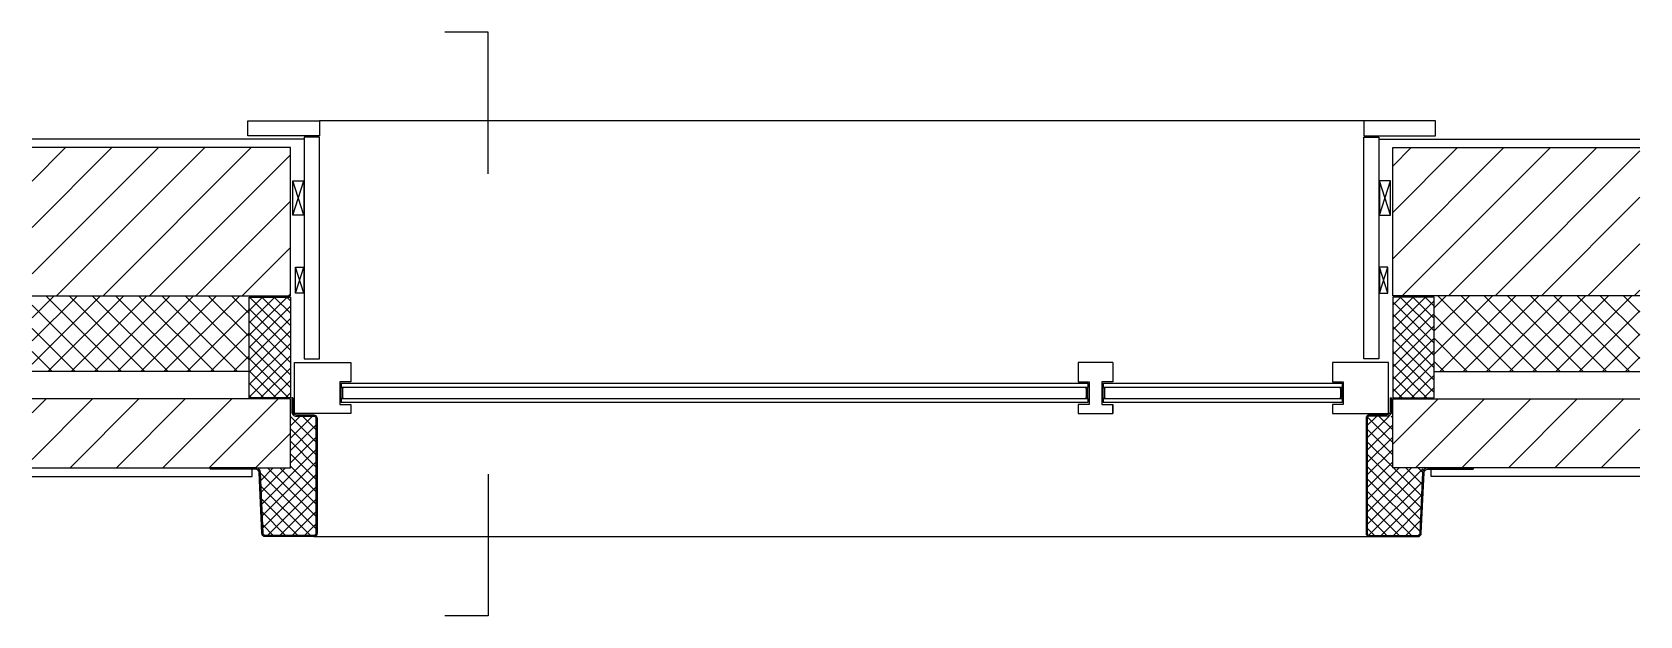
# Model space of a CAD drawing. Header units: inches. Extents: x -48459 to 205009, y 10398 to 54474.
# Drawn here: x 52699 to 55033, y 46464 to 47311 of the extents above; entities that cross this region are included whole.
import ezdxf

# ---------------------------------------------------------------- set-up
doc = ezdxf.new("R2010")
doc.units = ezdxf.units.IN
doc.header["$MEASUREMENT"] = 0
for name, color, linetype in [('14-08 - Household Unit Master X-ref$0$AR-ELEV-3', 5, 'Continuous'), ('AR-DOOR-HATCH', 9, 'Continuous'), ('AR-INSUL-RIGID-4', 8, 'Continuous'), ('AR-WALL-EXLF-2', 2, 'Continuous'), ('QSS ELEVATION 3', 4, 'Continuous'), ('QSS ELEVATION 4', 8, 'Continuous')]:
    doc.layers.add(name, color=color, linetype=linetype)
pattern_1 = [(225, (-152740.13, -41421.42), (33.67596, -33.67596), [])]
pattern_2 = [(45, (-152740.131, -41421.419), (-8.9802561, 8.9802561), []), (135, (-152740.131, -41421.419), (-8.9802561, -8.9802561), [])]

msp = doc.modelspace()

# ---------------------------------------------------------------- hatches: boundary and pattern name
at = {"layer": 'AR-DOOR-HATCH'}
h = msp.add_hatch(dxfattribs=at)
h.set_pattern_fill('ANSI31', color=252, scale=15, angle=180)
h.set_pattern_definition(pattern_1)
h.paths.add_polyline_path([(52699.4, 47143.7), (52699.4, 46928.7), (53074.4, 46928.7), (53074.4, 47143.7)])
h.paths.add_polyline_path([(52699.4, 46778.7), (52699.4, 46678.7), (53074.4, 46678.7), (53074.4, 46778.7)])
h = msp.add_hatch(dxfattribs=at)
h.set_pattern_fill('ANSI31', color=252, scale=15, angle=180)
h.set_pattern_definition(pattern_1)
h.paths.add_polyline_path([(55033.1, 46678.7), (55033.1, 46778.7), (54674.4, 46778.7), (54674.4, 46678.7)])
h.paths.add_polyline_path([(55033.1, 46928.7), (55033.1, 47143.7), (54674.4, 47143.7), (54674.4, 46928.7)])
at = {"layer": 'AR-INSUL-RIGID-4'}
h = msp.add_hatch(dxfattribs=at)
h.set_pattern_fill('ANSI37', color=256, scale=7.5, angle=90, style=0)
h.set_pattern_definition([(135, (-145642.893, -14519.145), (-16.8379802, -16.8379802), []), (225, (-145642.893, -14519.145), (16.8379802, -16.8379802), [])])
h.paths.add_polyline_path([(52699.4, 46928.7), (52699.4, 46818.7), (53014.4, 46818.7), (53014.4, 46928.7)])
h.paths.add_polyline_path([(55033.1, 46818.7), (55033.1, 46928.7), (54734.4, 46928.7), (54734.4, 46818.7)])
h = msp.add_hatch(dxfattribs=at)
h.set_pattern_fill('ANSI37', color=256, scale=4, angle=360, style=0)
h.set_pattern_definition(pattern_2)
h.paths.add_polyline_path([(53074.4, 46926.8), (53014.4, 46926.8), (53014.4, 46780.3), (53074.4, 46780.3)])
h = msp.add_hatch(dxfattribs=at)
h.set_pattern_fill('ANSI37', color=256, scale=4, angle=360, style=0)
h.set_pattern_definition(pattern_2)
h.paths.add_polyline_path([(54674.4, 46926.8), (54734.4, 46926.8), (54734.4, 46780.3), (54674.4, 46780.3)])
h = msp.add_hatch(dxfattribs=at)
h.set_pattern_fill('ANSI37', color=256, scale=4, angle=360, style=0)
h.set_pattern_definition([(45, (-157972.826, -41637.301), (-8.9802561, 8.9802561), []), (135, (-157972.826, -41637.301), (-8.9802561, -8.9802561), [])])
h.paths.add_polyline_path([(54718.1, 46671.9), (54718.1, 46678.7), (54674.4, 46678.7), (54674.4, 46753.8), (54653.3, 46753.8), (54640.7, 46753.8, 0.414214), (54637.5, 46750.6), (54637.5, 46583.8, 0.414214), (54640.7, 46580.6), (54710.9, 46580.6, 0.414214), (54714.1, 46583.8)])
h.paths.add_polyline_path([(53111.3, 46750.6, 0.414214), (53108.1, 46753.8), (53083, 46753.8), (53074.4, 46753.8), (53074.4, 46678.7), (53030.7, 46678.7), (53030.7, 46671.9), (53034.7, 46583.6, 0.387852), (53037.9, 46580.6), (53108.1, 46580.6, 0.414214), (53111.3, 46583.8)])

# ---------------------------------------------------------------- linework, layer by layer
at = {"layer": '14-08 - Household Unit Master X-ref$0$AR-ELEV-3', "linetype": 'Continuous', "ltscale": 10}
for points in [[(53080.4, 46773.5), (53080.4, 46831.9), (53091.8, 46831.9), (53091.8, 46831.9), (53124.3, 46831.9), (53161.8, 46831.9), (53161.8, 46803.7), (53146.1, 46803.7), (53146.1, 46770.7), (53161.8, 46770.7), (53161.8, 46757.8), (53124.3, 46757.8), (53080.4, 46757.8), (53080.4, 46773.5)], [(54267.9, 46831.9), (54267.9, 46831.9), (54267.9, 46831.9), (54267.9, 46831.9), (54267.9, 46831.9), (54217.9, 46831.9), (54217.9, 46803.7), (54233.6, 46803.7), (54233.6, 46770.7), (54217.9, 46770.7), (54217.9, 46757.8), (54267.9, 46757.8), (54267.9, 46757.8), (54267.9, 46770.5)], [(54267.9, 46831.9), (54267.9, 46803.7), (54252.2, 46803.7), (54252.2, 46770.7), (54267.9, 46770.7), (54267.9, 46757.8)], [(54668.4, 46770.5), (54668.4, 46831.9), (54657, 46831.9), (54657, 46831.9), (54624.5, 46831.9), (54587, 46831.9), (54587, 46803.7), (54602.7, 46803.7), (54602.7, 46770.7), (54587, 46770.7), (54587, 46757.8), (54624.5, 46757.8), (54668.4, 46757.8), (54668.4, 46770.5)]]:
    msp.add_lwpolyline(points, dxfattribs=at)
at = {"layer": 'AR-INSUL-RIGID-4'}
for p, q in [((53093.6, 47045.5), (53077.6, 47095.5)), ((53077.6, 47045.5), (53093.6, 47095.5)), ((54655.2, 47045.5), (54671.2, 47095.5)), ((54671.2, 47045.5), (54655.2, 47095.5)), ((53093.6, 46932.3), (53081.6, 46970.3)), ((53081.6, 46932.3), (53093.6, 46970.3)), ((54655.2, 46932.3), (54667.2, 46970.3)), ((54667.2, 46932.3), (54655.2, 46970.3)), ((53014.4, 46818.7), (52699.4, 46818.7)), ((54734.4, 46818.7), (55033.1, 46818.7))]:
    msp.add_line(p, q, dxfattribs=at)
for points in [[(53147.8, 46779.5), (53147.8, 46795.5), (53151.6, 46795.5), (53150.1, 46794), (53150.1, 46781), (53151.6, 46779.5)], [(54231.9, 46779.5), (54231.9, 46795.5), (54228.1, 46795.5), (54229.6, 46794), (54229.6, 46781), (54228.1, 46779.5)], [(54253.9, 46779.5), (54253.9, 46795.5), (54257.6, 46795.5), (54256.1, 46794), (54256.1, 46781), (54257.6, 46779.5)], [(54601, 46779.5), (54601, 46795.5), (54597.2, 46795.5), (54598.7, 46794), (54598.7, 46781), (54597.2, 46779.5)]]:
    msp.add_lwpolyline(points, close=True, dxfattribs=at)
at = {"layer": 'AR-WALL-EXLF-2'}
for points in [[(52699.4, 46928.7), (53074.4, 46928.7), (53074.4, 47143.7), (52699.4, 47143.7)], [(55033.1, 46928.7), (54674.4, 46928.7), (54674.4, 47143.7), (55033.1, 47143.7)], [(52699.4, 46678.7), (53074.4, 46678.7), (53074.4, 46778.7), (52699.4, 46778.7)], [(55033.1, 46678.7), (54674.4, 46678.7), (54674.4, 46778.7), (55033.1, 46778.7)]]:
    msp.add_lwpolyline(points, dxfattribs=at)
at = {"layer": 'QSS ELEVATION 3'}
for points in [[(53361.6, 47105.9), (53361.6, 47311.4), (53298.4, 47311.4)], [(53361.6, 46669.3), (53361.6, 46463.8), (53298.4, 46463.8)]]:
    msp.add_lwpolyline(points, dxfattribs=at)
at = {"layer": 'QSS ELEVATION 4'}
for p, q in [((53094.4, 47156.2), (52699.4, 47156.2)), ((54654.4, 47156.2), (55033.1, 47156.2)), ((52699.4, 46666.2), (53018.8, 46666.2)), ((55033.1, 46666.2), (54730, 46666.2))]:
    msp.add_line(p, q, dxfattribs=at)
at = {"layer": 'QSS ELEVATION 4', "color": 4}
for points in [[(53012.4, 47182.7), (53116.4, 47182.7), (53116.4, 47160.7), (53012.4, 47160.7)], [(54736.4, 47182.7), (54632.4, 47182.7), (54632.4, 47160.7), (54736.4, 47160.7)], [(53094.4, 47158.7), (53094.4, 46837.2), (53116.4, 46837.2), (53116.4, 47158.7)], [(54654.4, 47158.7), (54654.4, 46837.2), (54632.4, 46837.2), (54632.4, 47158.7)], [(53077.6, 47045.5), (53077.6, 47095.5), (53093.6, 47095.5), (53093.6, 47045.5)], [(54671.2, 47045.5), (54671.2, 47095.5), (54655.2, 47095.5), (54655.2, 47045.5)], [(53081.6, 46932.3), (53081.6, 46970.3), (53093.6, 46970.3), (53093.6, 46932.3)], [(54667.2, 46932.3), (54667.2, 46970.3), (54655.2, 46970.3), (54655.2, 46932.3)]]:
    msp.add_lwpolyline(points, close=True, dxfattribs=at)
at = {"layer": 'QSS ELEVATION 4'}
for points in [[(54632.4, 47182.7), (53116.4, 47182.7)], [(53018.8, 46666.2), (53018.8, 46676.9)], [(54730, 46666.2), (54730, 46676.9)], [(53108.1, 46578.8), (54640.7, 46578.8)]]:
    msp.add_lwpolyline(points, dxfattribs=at)
for points in [[(53014.4, 46926.8), (53074.4, 46926.8), (53074.4, 46780.3), (53014.4, 46780.3)], [(54734.4, 46926.8), (54674.4, 46926.8), (54674.4, 46780.3), (54734.4, 46780.3)]]:
    msp.add_lwpolyline(points, close=True, dxfattribs=at)
at = {"layer": 'QSS ELEVATION 4', "color": 4}
for points in [[(53147.8, 46801.5), (53147.8, 46795.5)], [(53147.8, 46801.5), (54231.9, 46801.5)], [(54231.9, 46795.5), (53147.8, 46795.5)], [(54231.9, 46801.5), (54231.9, 46795.5)], [(54253.9, 46801.5), (54601, 46801.5), (54601, 46795.5), (54253.9, 46795.5)], [(54253.9, 46801.5), (54253.9, 46795.5)], [(53147.8, 46779.5), (53147.8, 46773.5)], [(53147.8, 46779.5), (54231.9, 46779.5)], [(54231.9, 46773.5), (53147.8, 46773.5)], [(54231.9, 46779.5), (54231.9, 46773.5)], [(54253.9, 46779.5), (54601, 46779.5), (54601, 46773.5), (54253.9, 46773.5)], [(54253.9, 46779.5), (54253.9, 46773.5)]]:
    msp.add_lwpolyline(points, dxfattribs=at)
for points in [[(53078, 46780.5), (53078, 46760.6, 0.414214), (53083, 46755.6), (53108.1, 46755.6, -0.414214), (53113.1, 46750.6), (53113.1, 46583.8, -0.414214), (53108.1, 46578.8), (53037.9, 46578.8, -0.414214), (53032.9, 46583.8), (53028.9, 46671.9, 0.414214), (53023.9, 46676.9), (52957.8, 46676.9)], [(54670.8, 46780.5), (54670.8, 46760.6, -0.414214), (54665.8, 46755.6), (54640.7, 46755.6, 0.414214), (54635.7, 46750.6), (54635.7, 46583.8, 0.414214), (54640.7, 46578.8), (54710.9, 46578.8, 0.414214), (54715.9, 46583.8), (54719.9, 46671.9, -0.414214), (54724.9, 46676.9), (54791, 46676.9)]]:
    msp.add_lwpolyline(points, format="xyb", dxfattribs=at)
at = {"layer": 'QSS ELEVATION 4'}
for points in [[(53078, 46780.5), (53076.2, 46780.5), (53076.2, 46760.6, 0.414214), (53083, 46753.8), (53108.1, 46753.8, -0.414214), (53111.3, 46750.6), (53111.3, 46583.8, -0.414214), (53108.1, 46580.6), (53037.9, 46580.6, -0.414214), (53034.7, 46583.8), (53030.7, 46671.9, 0.414214), (53023.9, 46678.7), (52957.8, 46678.7), (52957.8, 46676.9)], [(54670.8, 46780.5), (54672.6, 46780.5), (54672.6, 46760.6, -0.414214), (54665.8, 46753.8), (54640.7, 46753.8, 0.414214), (54637.5, 46750.6), (54637.5, 46583.8, 0.414214), (54640.7, 46580.6), (54710.9, 46580.6, 0.414214), (54714.1, 46583.8), (54718.1, 46671.9, -0.414214), (54724.9, 46678.7), (54791, 46678.7), (54791, 46676.9)]]:
    msp.add_lwpolyline(points, format="xyb", dxfattribs=at)

doc.saveas('drawing.dxf')
